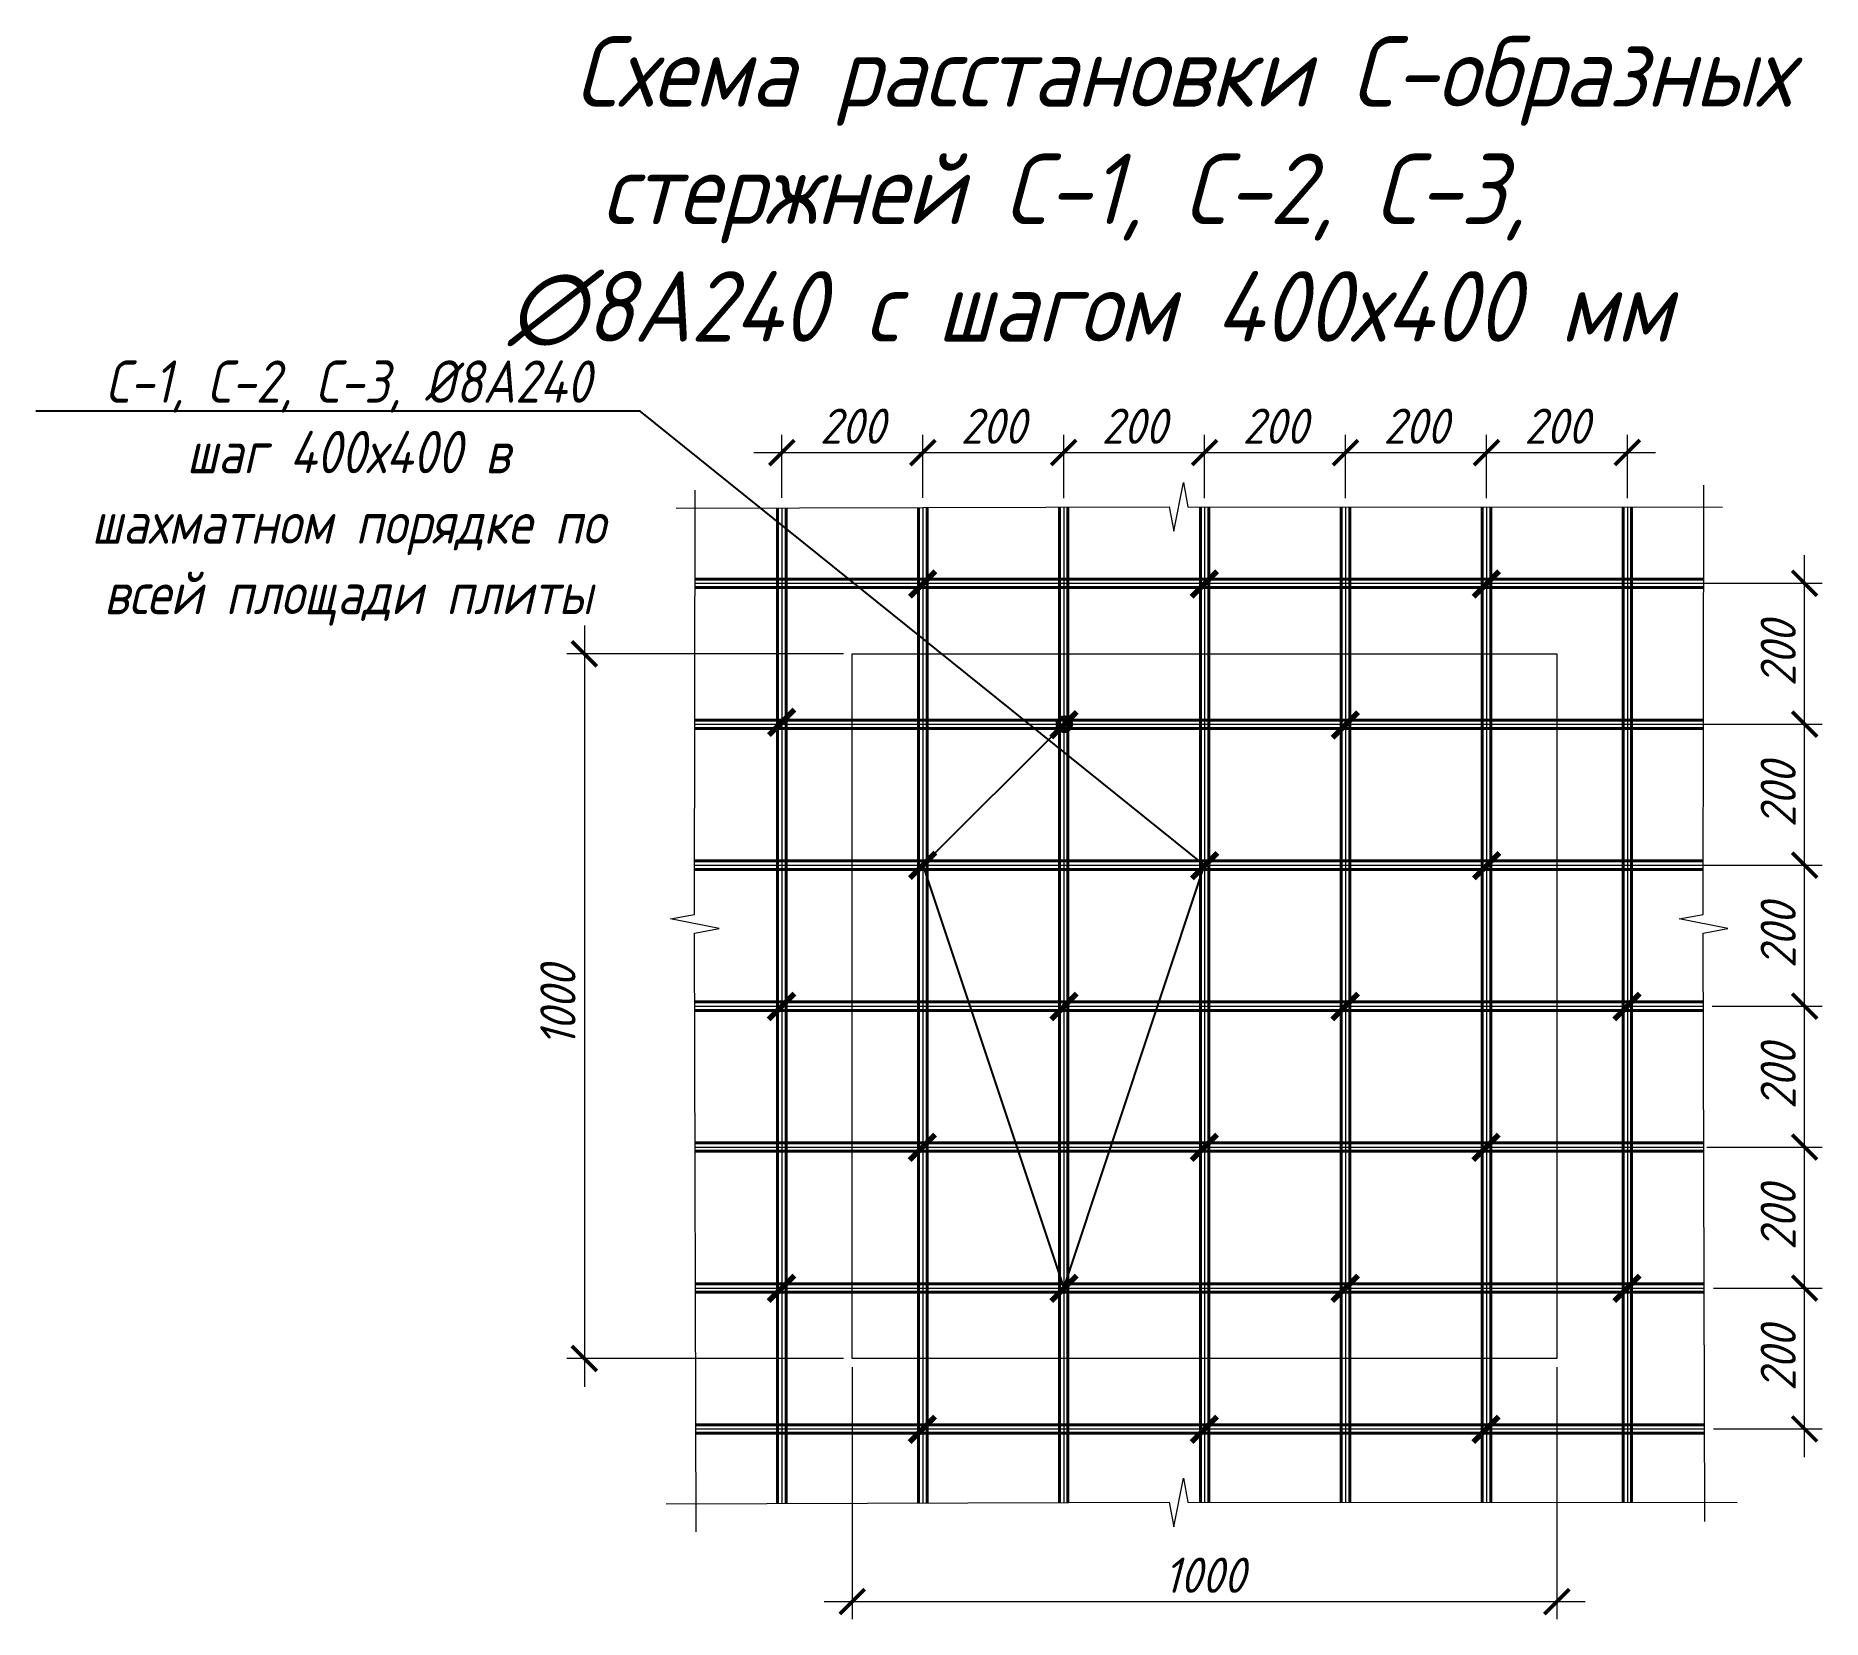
# Model space of a CAD drawing. Header units: millimetres. Extents: x 504091 to 2165846, y 135022 to 442887.
# Drawn here: x 1291762 to 1294298, y 235737 to 237984 of the extents above; entities that cross this region are included whole.
import ezdxf
from ezdxf import colors
from ezdxf.entities.mleader import LeaderData, LeaderLine
from ezdxf.math import Vec2, Vec3

# ---------------------------------------------------------------- set-up
doc = ezdxf.new("R2010")
doc.units = ezdxf.units.MM
doc.layers.get('Defpoints').update_dxf_attribs({"color": 255})
for name, color, linetype, lineweight in [('КР_Арматура 12', 174, 'Continuous', 40), ('Размер', 7, 'Continuous', 13), ('размеры', 7, 'Continuous', 9)]:
    doc.layers.add(name, color=color, linetype=linetype, lineweight=lineweight)
doc.layers.add('Текст', color=7, linetype='Continuous')
doc.styles.add('GOST 2.304_new', font='isocpeur.ttf', dxfattribs={"width": 0.9, "oblique": 15})
doc.styles.add('ISOCPEUR_ГОСТ', font='isocpeui.ttf', dxfattribs={"width": 0.85, "height": 2.5})
doc.dimstyles.new('SPDS 1_20', dxfattribs={"dimscale": 20, "dimtxt": 2.5, "dimasz": 1.77, "dimexe": 1.25, "dimexo": 0.625, "dimtad": 1, "dimdec": 0, "dimrnd": 0.001, "dimtxsty": 'GOST 2.304_new', "dimblk": 'ARCHTICK', "dimcen": 2.5, "dimdle": 2, "dimclrt": 256, "dimadec": 0, "dimazin": 2, "dimtfac": 0.75, "dimtdec": 0, "dimtmove": 1, "dimatfit": 3, "dimfxl": 0, "dimtolj": 1, "dimlwd": 9, "dimlwe": 9, "dimarcsym": 0})

msp = doc.modelspace()

# ---------------------------------------------------------------- texts
at = {"layer": 'Текст', "color": 7, "insert": (1292222.2032, 237983.2547), "char_height": 100, "width": 2240.238922, "attachment_point": 1, "style": 'GOST 2.304_new'}
msp.add_mtext('\\pi304.852;Схема расстановки С-образных \\P\\pi343.493;стержней С-1, С-2, С-3,  \\P\\pi210.498;∅8А240 с шагом 400х400 мм', dxfattribs=at)

# ---------------------------------------------------------------- blocks, each defined once
blk = doc.blocks.new('_ArchTick')
at = {"color": 0, "linetype": 'ByBlock', "const_width": 0.15}
blk.add_lwpolyline([(-0.5, -0.5), (0.5, 0.5)], dxfattribs=at)
blk = doc.blocks.new('*D2985')
at = {"layer": 'Defpoints', "color": 0, "lineweight": 20, "ltscale": 100, "transparency": 16777216}
for p in [(1294130.8, 236206.9), (1294272.6, 236206.9), (1294130.8, 236006.9)]:
    blk.add_point(p, dxfattribs=at)
at = {"layer": 'размеры', "color": 0, "lineweight": 9, "ltscale": 100, "transparency": 16777216}
for p, q in [((1294272.6, 235966.9), (1294272.6, 236246.9)), ((1294143.3, 236206.9), (1294297.6, 236206.9)), ((1294143.3, 236006.9), (1294297.6, 236006.9))]:
    blk.add_line(p, q, dxfattribs=at)
at = {"layer": 'размеры', "color": 0, "lineweight": 9, "ltscale": 100, "transparency": 16777216, "xscale": 35.4, "yscale": 35.4, "zscale": 35.4}
for p, rotation in [((1294272.6, 236206.9), 90), ((1294272.6, 236006.9), 270)]:
    blk.add_blockref('_ArchTick', p, dxfattribs=dict(at, rotation=rotation))
at = {"layer": 'размеры', "ltscale": 100, "transparency": 16777216, "insert": (1294235.1, 236106.9), "char_height": 50, "attachment_point": 5, "rotation": 90, "style": 'GOST 2.304_new'}
blk.add_mtext('\\A1;200', dxfattribs=at)
blk = doc.blocks.new('*D2986')
at = {"layer": 'Defpoints', "color": 0, "lineweight": 20, "ltscale": 100, "transparency": 16777216}
for p in [(1294121.1, 236406.9), (1294272.6, 236406.9), (1294130.8, 236206.9)]:
    blk.add_point(p, dxfattribs=at)
at = {"layer": 'размеры', "color": 0, "lineweight": 9, "ltscale": 100, "transparency": 16777216}
for p, q in [((1294272.6, 236166.9), (1294272.6, 236446.9)), ((1294133.6, 236406.9), (1294297.6, 236406.9)), ((1294143.3, 236206.9), (1294297.6, 236206.9))]:
    blk.add_line(p, q, dxfattribs=at)
at = {"layer": 'размеры', "color": 0, "lineweight": 9, "ltscale": 100, "transparency": 16777216, "xscale": 35.4, "yscale": 35.4, "zscale": 35.4}
for p, rotation in [((1294272.6, 236406.9), 90), ((1294272.6, 236206.9), 270)]:
    blk.add_blockref('_ArchTick', p, dxfattribs=dict(at, rotation=rotation))
at = {"layer": 'размеры', "ltscale": 100, "transparency": 16777216, "insert": (1294235.1, 236306.9), "char_height": 50, "attachment_point": 5, "rotation": 90, "style": 'GOST 2.304_new'}
blk.add_mtext('\\A1;200', dxfattribs=at)
blk = doc.blocks.new('*D2987')
at = {"layer": 'Defpoints', "color": 0, "lineweight": 20, "ltscale": 100, "transparency": 16777216}
for p in [(1294129.1, 236606.9), (1294272.6, 236606.9), (1294121.1, 236406.9)]:
    blk.add_point(p, dxfattribs=at)
at = {"layer": 'размеры', "color": 0, "lineweight": 9, "ltscale": 100, "transparency": 16777216}
for p, q in [((1294272.6, 236366.9), (1294272.6, 236646.9)), ((1294141.6, 236606.9), (1294297.6, 236606.9)), ((1294133.6, 236406.9), (1294297.6, 236406.9))]:
    blk.add_line(p, q, dxfattribs=at)
at = {"layer": 'размеры', "color": 0, "lineweight": 9, "ltscale": 100, "transparency": 16777216, "xscale": 35.4, "yscale": 35.4, "zscale": 35.4}
for p, rotation in [((1294272.6, 236606.9), 90), ((1294272.6, 236406.9), 270)]:
    blk.add_blockref('_ArchTick', p, dxfattribs=dict(at, rotation=rotation))
at = {"layer": 'размеры', "ltscale": 100, "transparency": 16777216, "insert": (1294235.1, 236506.9), "char_height": 50, "attachment_point": 5, "rotation": 90, "style": 'GOST 2.304_new'}
blk.add_mtext('\\A1;200', dxfattribs=at)
blk = doc.blocks.new('*D2988')
at = {"layer": 'Defpoints', "color": 0, "lineweight": 20, "ltscale": 100, "transparency": 16777216}
for p in [(1294114.1, 236806.9), (1294272.6, 236806.9), (1294129.1, 236606.9)]:
    blk.add_point(p, dxfattribs=at)
at = {"layer": 'размеры', "color": 0, "lineweight": 9, "ltscale": 100, "transparency": 16777216}
for p, q in [((1294272.6, 236566.9), (1294272.6, 236846.9)), ((1294126.6, 236806.9), (1294297.6, 236806.9)), ((1294141.6, 236606.9), (1294297.6, 236606.9))]:
    blk.add_line(p, q, dxfattribs=at)
at = {"layer": 'размеры', "color": 0, "lineweight": 9, "ltscale": 100, "transparency": 16777216, "xscale": 35.4, "yscale": 35.4, "zscale": 35.4}
for p, rotation in [((1294272.6, 236806.9), 90), ((1294272.6, 236606.9), 270)]:
    blk.add_blockref('_ArchTick', p, dxfattribs=dict(at, rotation=rotation))
at = {"layer": 'размеры', "ltscale": 100, "transparency": 16777216, "insert": (1294235.1, 236706.9), "char_height": 50, "attachment_point": 5, "rotation": 90, "style": 'GOST 2.304_new'}
blk.add_mtext('\\A1;200', dxfattribs=at)
blk = doc.blocks.new('*D2989')
at = {"layer": 'Defpoints', "color": 0, "lineweight": 20, "ltscale": 100, "transparency": 16777216}
for p in [(1294099.8, 237006.9), (1294272.6, 237006.9), (1294114.1, 236806.9)]:
    blk.add_point(p, dxfattribs=at)
at = {"layer": 'размеры', "color": 0, "lineweight": 9, "ltscale": 100, "transparency": 16777216}
for p, q in [((1294272.6, 236766.9), (1294272.6, 237046.9)), ((1294112.3, 237006.9), (1294297.6, 237006.9)), ((1294126.6, 236806.9), (1294297.6, 236806.9))]:
    blk.add_line(p, q, dxfattribs=at)
at = {"layer": 'размеры', "color": 0, "lineweight": 9, "ltscale": 100, "transparency": 16777216, "xscale": 35.4, "yscale": 35.4, "zscale": 35.4}
for p, rotation in [((1294272.6, 237006.9), 90), ((1294272.6, 236806.9), 270)]:
    blk.add_blockref('_ArchTick', p, dxfattribs=dict(at, rotation=rotation))
at = {"layer": 'размеры', "ltscale": 100, "transparency": 16777216, "insert": (1294235.1, 236906.9), "char_height": 50, "attachment_point": 5, "rotation": 90, "style": 'GOST 2.304_new'}
blk.add_mtext('\\A1;200', dxfattribs=at)
blk = doc.blocks.new('*D2990')
at = {"layer": 'Defpoints', "color": 0, "lineweight": 20, "ltscale": 100, "transparency": 16777216}
for p in [(1294118.1, 237206.9), (1294272.6, 237206.9), (1294099.8, 237006.9)]:
    blk.add_point(p, dxfattribs=at)
at = {"layer": 'размеры', "color": 0, "lineweight": 9, "ltscale": 100, "transparency": 16777216}
for p, q in [((1294272.6, 236966.9), (1294272.6, 237246.9)), ((1294130.6, 237206.9), (1294297.6, 237206.9)), ((1294112.3, 237006.9), (1294297.6, 237006.9))]:
    blk.add_line(p, q, dxfattribs=at)
at = {"layer": 'размеры', "color": 0, "lineweight": 9, "ltscale": 100, "transparency": 16777216, "xscale": 35.4, "yscale": 35.4, "zscale": 35.4}
for p, rotation in [((1294272.6, 237206.9), 90), ((1294272.6, 237006.9), 270)]:
    blk.add_blockref('_ArchTick', p, dxfattribs=dict(at, rotation=rotation))
at = {"layer": 'размеры', "ltscale": 100, "transparency": 16777216, "insert": (1294235.1, 237106.9), "char_height": 50, "attachment_point": 5, "rotation": 90, "style": 'GOST 2.304_new'}
blk.add_mtext('\\A1;200', dxfattribs=at)
blk = doc.blocks.new('*D2991')
at = {"layer": 'Defpoints', "color": 0, "lineweight": 20, "ltscale": 100, "transparency": 16777216}
for p in [(1292921, 236106.9), (1293921, 236106.9), (1293921, 235761.9)]:
    blk.add_point(p, dxfattribs=at)
at = {"layer": 'размеры', "color": 0, "lineweight": 9, "ltscale": 100, "transparency": 16777216}
for p, q in [((1292921, 236094.4), (1292921, 235736.9)), ((1293921, 236094.4), (1293921, 235736.9)), ((1292881, 235761.9), (1293961, 235761.9))]:
    blk.add_line(p, q, dxfattribs=at)
at = {"layer": 'размеры', "color": 0, "lineweight": 9, "ltscale": 100, "transparency": 16777216, "xscale": 35.4, "yscale": 35.4, "zscale": 35.4, "rotation": 180}
blk.add_blockref('_ArchTick', (1292921, 235761.9), dxfattribs=at)
at = {"layer": 'размеры', "color": 0, "lineweight": 9, "ltscale": 100, "transparency": 16777216, "xscale": 35.4, "yscale": 35.4, "zscale": 35.4}
blk.add_blockref('_ArchTick', (1293921, 235761.9), dxfattribs=at)
at = {"layer": 'размеры', "ltscale": 100, "transparency": 16777216, "insert": (1293421, 235799.4), "char_height": 50, "attachment_point": 5, "style": 'GOST 2.304_new'}
blk.add_mtext('\\A1;1000', dxfattribs=at)
blk = doc.blocks.new('*D2992')
at = {"layer": 'Defpoints', "color": 0, "lineweight": 20, "ltscale": 100, "transparency": 16777216}
for p in [(1292921, 237106.9), (1292540.7, 236106.9), (1292921, 236106.9)]:
    blk.add_point(p, dxfattribs=at)
at = {"layer": 'размеры', "color": 0, "lineweight": 9, "ltscale": 100, "transparency": 16777216}
for p, q in [((1292540.7, 237146.9), (1292540.7, 236066.9)), ((1292908.5, 237106.9), (1292515.7, 237106.9)), ((1292908.5, 236106.9), (1292515.7, 236106.9))]:
    blk.add_line(p, q, dxfattribs=at)
at = {"layer": 'размеры', "color": 0, "lineweight": 9, "ltscale": 100, "transparency": 16777216, "xscale": 35.4, "yscale": 35.4, "zscale": 35.4}
for p, rotation in [((1292540.7, 237106.9), 90), ((1292540.7, 236106.9), 270)]:
    blk.add_blockref('_ArchTick', p, dxfattribs=dict(at, rotation=rotation))
at = {"layer": 'размеры', "ltscale": 100, "transparency": 16777216, "insert": (1292503.2, 236606.9), "char_height": 50, "attachment_point": 5, "rotation": 90, "style": 'GOST 2.304_new'}
blk.add_mtext('\\A1;1000', dxfattribs=at)
blk = doc.blocks.new('_DotSmall')
at = {"color": 0, "linetype": 'ByBlock', "lineweight": 35, "const_width": 0.5}
blk.add_lwpolyline([(-0.0625, 0, 1), (0.0625, 0, 1)], format="xyb", close=True, dxfattribs=at)
blk = doc.blocks.new('*D2993')
at = {"layer": 'Defpoints', "color": 0, "lineweight": 20, "ltscale": 100, "transparency": 16777216}
for p in [(1293021, 237392.4), (1292821, 237315.8), (1293021, 237315.8)]:
    blk.add_point(p, dxfattribs=at)
at = {"layer": 'размеры', "color": 0, "lineweight": 9, "ltscale": 100, "transparency": 16777216}
for p, q in [((1292821, 237328.3), (1292821, 237417.4)), ((1293021, 237328.3), (1293021, 237417.4)), ((1292781, 237392.4), (1293061, 237392.4))]:
    blk.add_line(p, q, dxfattribs=at)
at = {"layer": 'размеры', "color": 0, "lineweight": 9, "ltscale": 100, "transparency": 16777216, "xscale": 35.4, "yscale": 35.4, "zscale": 35.4, "rotation": 180}
blk.add_blockref('_ArchTick', (1292821, 237392.4), dxfattribs=at)
at = {"layer": 'размеры', "color": 0, "lineweight": 9, "ltscale": 100, "transparency": 16777216, "xscale": 35.4, "yscale": 35.4, "zscale": 35.4}
blk.add_blockref('_ArchTick', (1293021, 237392.4), dxfattribs=at)
at = {"layer": 'размеры', "ltscale": 100, "transparency": 16777216, "insert": (1292921, 237429.9), "char_height": 50, "attachment_point": 5, "style": 'GOST 2.304_new'}
blk.add_mtext('\\A1;200', dxfattribs=at)
blk = doc.blocks.new('*D2994')
at = {"layer": 'Defpoints', "color": 0, "lineweight": 20, "ltscale": 100, "transparency": 16777216}
for p in [(1293221, 237392.4), (1293021, 237315.8), (1293221, 237315.2)]:
    blk.add_point(p, dxfattribs=at)
at = {"layer": 'размеры', "color": 0, "lineweight": 9, "ltscale": 100, "transparency": 16777216}
for p, q in [((1293021, 237328.3), (1293021, 237417.4)), ((1293221, 237327.7), (1293221, 237417.4)), ((1292981, 237392.4), (1293261, 237392.4))]:
    blk.add_line(p, q, dxfattribs=at)
at = {"layer": 'размеры', "color": 0, "lineweight": 9, "ltscale": 100, "transparency": 16777216, "xscale": 35.4, "yscale": 35.4, "zscale": 35.4, "rotation": 180}
blk.add_blockref('_ArchTick', (1293021, 237392.4), dxfattribs=at)
at = {"layer": 'размеры', "color": 0, "lineweight": 9, "ltscale": 100, "transparency": 16777216, "xscale": 35.4, "yscale": 35.4, "zscale": 35.4}
blk.add_blockref('_ArchTick', (1293221, 237392.4), dxfattribs=at)
at = {"layer": 'размеры', "ltscale": 100, "transparency": 16777216, "insert": (1293121, 237429.9), "char_height": 50, "attachment_point": 5, "style": 'GOST 2.304_new'}
blk.add_mtext('\\A1;200', dxfattribs=at)
blk = doc.blocks.new('*D2995')
at = {"layer": 'Defpoints', "color": 0, "lineweight": 20, "ltscale": 100, "transparency": 16777216}
for p in [(1293421, 237392.4), (1293221, 237315.2), (1293421, 237315.2)]:
    blk.add_point(p, dxfattribs=at)
at = {"layer": 'размеры', "color": 0, "lineweight": 9, "ltscale": 100, "transparency": 16777216}
for p, q in [((1293221, 237327.7), (1293221, 237417.4)), ((1293421, 237327.7), (1293421, 237417.4)), ((1293181, 237392.4), (1293461, 237392.4))]:
    blk.add_line(p, q, dxfattribs=at)
at = {"layer": 'размеры', "color": 0, "lineweight": 9, "ltscale": 100, "transparency": 16777216, "xscale": 35.4, "yscale": 35.4, "zscale": 35.4, "rotation": 180}
blk.add_blockref('_ArchTick', (1293221, 237392.4), dxfattribs=at)
at = {"layer": 'размеры', "color": 0, "lineweight": 9, "ltscale": 100, "transparency": 16777216, "xscale": 35.4, "yscale": 35.4, "zscale": 35.4}
blk.add_blockref('_ArchTick', (1293421, 237392.4), dxfattribs=at)
at = {"layer": 'размеры', "ltscale": 100, "transparency": 16777216, "insert": (1293321, 237429.9), "char_height": 50, "attachment_point": 5, "style": 'GOST 2.304_new'}
blk.add_mtext('\\A1;200', dxfattribs=at)
blk = doc.blocks.new('*D2996')
at = {"layer": 'Defpoints', "color": 0, "lineweight": 20, "ltscale": 100, "transparency": 16777216}
for p in [(1293621, 237392.4), (1293421, 237315.2), (1293621, 237315.2)]:
    blk.add_point(p, dxfattribs=at)
at = {"layer": 'размеры', "color": 0, "lineweight": 9, "ltscale": 100, "transparency": 16777216}
for p, q in [((1293421, 237327.7), (1293421, 237417.4)), ((1293621, 237327.7), (1293621, 237417.4)), ((1293381, 237392.4), (1293661, 237392.4))]:
    blk.add_line(p, q, dxfattribs=at)
at = {"layer": 'размеры', "color": 0, "lineweight": 9, "ltscale": 100, "transparency": 16777216, "xscale": 35.4, "yscale": 35.4, "zscale": 35.4, "rotation": 180}
blk.add_blockref('_ArchTick', (1293421, 237392.4), dxfattribs=at)
at = {"layer": 'размеры', "color": 0, "lineweight": 9, "ltscale": 100, "transparency": 16777216, "xscale": 35.4, "yscale": 35.4, "zscale": 35.4}
blk.add_blockref('_ArchTick', (1293621, 237392.4), dxfattribs=at)
at = {"layer": 'размеры', "ltscale": 100, "transparency": 16777216, "insert": (1293521, 237429.9), "char_height": 50, "attachment_point": 5, "style": 'GOST 2.304_new'}
blk.add_mtext('\\A1;200', dxfattribs=at)
blk = doc.blocks.new('*D2997')
at = {"layer": 'Defpoints', "color": 0, "lineweight": 20, "ltscale": 100, "transparency": 16777216}
for p in [(1293821, 237392.4), (1293621, 237315.2), (1293821, 237315.2)]:
    blk.add_point(p, dxfattribs=at)
at = {"layer": 'размеры', "color": 0, "lineweight": 9, "ltscale": 100, "transparency": 16777216}
for p, q in [((1293621, 237327.7), (1293621, 237417.4)), ((1293821, 237327.7), (1293821, 237417.4)), ((1293581, 237392.4), (1293861, 237392.4))]:
    blk.add_line(p, q, dxfattribs=at)
at = {"layer": 'размеры', "color": 0, "lineweight": 9, "ltscale": 100, "transparency": 16777216, "xscale": 35.4, "yscale": 35.4, "zscale": 35.4, "rotation": 180}
blk.add_blockref('_ArchTick', (1293621, 237392.4), dxfattribs=at)
at = {"layer": 'размеры', "color": 0, "lineweight": 9, "ltscale": 100, "transparency": 16777216, "xscale": 35.4, "yscale": 35.4, "zscale": 35.4}
blk.add_blockref('_ArchTick', (1293821, 237392.4), dxfattribs=at)
at = {"layer": 'размеры', "ltscale": 100, "transparency": 16777216, "insert": (1293721, 237429.9), "char_height": 50, "attachment_point": 5, "style": 'GOST 2.304_new'}
blk.add_mtext('\\A1;200', dxfattribs=at)
blk = doc.blocks.new('*D2998')
at = {"layer": 'Defpoints', "color": 0, "lineweight": 20, "ltscale": 100, "transparency": 16777216}
for p in [(1294021, 237392.4), (1293821, 237315.2), (1294021, 237315.1)]:
    blk.add_point(p, dxfattribs=at)
at = {"layer": 'размеры', "color": 0, "lineweight": 9, "ltscale": 100, "transparency": 16777216}
for p, q in [((1293821, 237327.7), (1293821, 237417.4)), ((1294021, 237327.6), (1294021, 237417.4)), ((1293781, 237392.4), (1294061, 237392.4))]:
    blk.add_line(p, q, dxfattribs=at)
at = {"layer": 'размеры', "color": 0, "lineweight": 9, "ltscale": 100, "transparency": 16777216, "xscale": 35.4, "yscale": 35.4, "zscale": 35.4, "rotation": 180}
blk.add_blockref('_ArchTick', (1293821, 237392.4), dxfattribs=at)
at = {"layer": 'размеры', "color": 0, "lineweight": 9, "ltscale": 100, "transparency": 16777216, "xscale": 35.4, "yscale": 35.4, "zscale": 35.4}
blk.add_blockref('_ArchTick', (1294021, 237392.4), dxfattribs=at)
at = {"layer": 'размеры', "ltscale": 100, "transparency": 16777216, "insert": (1293921, 237429.9), "char_height": 50, "attachment_point": 5, "style": 'GOST 2.304_new'}
blk.add_mtext('\\A1;200', dxfattribs=at)

# ---------------------------------------------------------------- dimensions: what is measured, and where the dimension line sits
at = {"layer": 'размеры', "ltscale": 100}
for base, p1, p2, picture, middle in [((1293021.0245, 237392.4025), (1292821.0245, 237315.7784), (1293021.0245, 237315.7784), '*D2993', (1292921.0245, 237429.9025)), ((1293221.0245, 237392.4025), (1293021.0245, 237315.7784), (1293221.0245, 237315.1609), '*D2994', (1293121.0245, 237429.9025)), ((1293421.0245, 237392.4025), (1293221.0245, 237315.1609), (1293421.0245, 237315.1609), '*D2995', (1293321.0245, 237429.9025)), ((1293621.0245, 237392.4025), (1293421.0245, 237315.1609), (1293621.0245, 237315.1609), '*D2996', (1293521.0245, 237429.9025)), ((1293821.0245, 237392.4025), (1293621.0245, 237315.1609), (1293821.0245, 237315.1609), '*D2997', (1293721.0245, 237429.9025)), ((1294021.0245, 237392.4025), (1293821.0245, 237315.1609), (1294021.0245, 237315.075), '*D2998', (1293921.0245, 237429.9025)), ((1293921.0245, 235761.8762), (1292921.0245, 236106.9103), (1293921.0245, 236106.9103), '*D2991', (1293421.0245, 235799.3762))]:
    dim = msp.add_linear_dim(base=base, p1=p1, p2=p2, dimstyle='SPDS 1_20', dxfattribs=at)
    dim.commit()
    dim.dimension.update_dxf_attribs({"geometry": picture, "text_midpoint": middle})
for base, p1, p2, picture, middle in [((1294272.6415, 237206.9103), (1294099.7826, 237006.9103), (1294118.1255, 237206.9103), '*D2990', (1294235.1415, 237106.9103)), ((1292540.7463, 236106.9103), (1292921.0245, 237106.9103), (1292921.0245, 236106.9103), '*D2992', (1292503.2463, 236606.9103)), ((1294272.6415, 237006.9103), (1294114.1337, 236806.9103), (1294099.7826, 237006.9103), '*D2989', (1294235.1415, 236906.9103)), ((1294272.6415, 236806.9103), (1294129.1155, 236606.9103), (1294114.1337, 236806.9103), '*D2988', (1294235.1415, 236706.9103)), ((1294272.6415, 236606.9103), (1294121.1237, 236406.9103), (1294129.1155, 236606.9103), '*D2987', (1294235.1415, 236506.9103)), ((1294272.6415, 236406.9103), (1294130.8144, 236206.9103), (1294121.1237, 236406.9103), '*D2986', (1294235.1415, 236306.9103)), ((1294272.6415, 236206.9103), (1294130.8144, 236006.9103), (1294130.8144, 236206.9103), '*D2985', (1294235.1415, 236106.9103))]:
    dim = msp.add_linear_dim(base=base, p1=p1, p2=p2, angle=90, dimstyle='SPDS 1_20', dxfattribs=at)
    dim.commit()
    dim.dimension.update_dxf_attribs({"geometry": picture, "text_midpoint": middle})

# ---------------------------------------------------------------- linework, layer by layer
at = {"layer": 'Defpoints', "lineweight": 9}
for p, q in [((1292821.0245, 237313.8768), (1292821.0245, 235901.1877)), ((1293021.0245, 237314.5098), (1293021.0245, 235901.8206)), ((1293221.0245, 237315.1427), (1293221.0245, 235902.4535)), ((1293421.0245, 237315.5957), (1293421.0245, 235902.9077)), ((1293621.0245, 237315.4221), (1293621.0245, 235902.7442)), ((1293821.0245, 237315.2486), (1293821.0245, 235902.5807)), ((1294021.0245, 237315.075), (1294021.0245, 235902.4171)), ((1292697.6857, 237206.9103), (1294129.2617, 237206.9103)), ((1292697.5, 237006.9103), (1294129.0745, 237006.9103)), ((1292697.3144, 236806.9103), (1294128.8872, 236806.9103)), ((1292697.553, 236606.9103), (1294129.1252, 236606.9103)), ((1292698.138, 236406.9103), (1294129.7102, 236406.9103)), ((1292698.7229, 236206.9103), (1294130.2952, 236206.9103)), ((1292699.3079, 236006.9103), (1294130.8802, 236006.9103))]:
    msp.add_line(p, q, dxfattribs=at)
at = {"layer": 'КР_Арматура 12', "ltscale": 100}
for p, q in [((1292815.0245, 237313.8578), (1292815.0245, 235901.1687)), ((1292827.0245, 237313.8958), (1292827.0245, 235901.2067)), ((1293015.0245, 237314.4908), (1293015.0245, 235901.8016)), ((1293027.0245, 237314.5287), (1293027.0245, 235901.8396)), ((1293215.0245, 237315.1237), (1293215.0245, 235902.4346)), ((1293227.0245, 237315.1617), (1293227.0245, 235902.4725)), ((1293415.0245, 237315.6009), (1293415.0245, 235902.9126)), ((1293427.0245, 237315.5905), (1293427.0245, 235902.9028)), ((1293615.0245, 237315.4273), (1293615.0245, 235902.7491)), ((1293627.0245, 237315.4169), (1293627.0245, 235902.7393)), ((1293815.0245, 237315.2538), (1293815.0245, 235902.5856)), ((1293827.0245, 237315.2434), (1293827.0245, 235902.5758)), ((1294015.0245, 237315.0802), (1294015.0245, 235902.422)), ((1294027.0245, 237315.0698), (1294027.0245, 235902.4122)), ((1292697.6913, 237212.9103), (1294129.2674, 237212.9103)), ((1292697.6801, 237200.9103), (1294129.2561, 237200.9103)), ((1292697.5056, 237012.9103), (1294129.0801, 237012.9103)), ((1292697.4945, 237000.9103), (1294129.0689, 237000.9103)), ((1292697.3088, 236800.9103), (1294128.8816, 236800.9103)), ((1292697.32, 236812.9103), (1294128.8928, 236812.9103)), ((1292697.5354, 236612.9103), (1294129.1077, 236612.9103)), ((1292697.5705, 236600.9103), (1294129.1428, 236600.9103)), ((1292698.1204, 236412.9103), (1294129.6926, 236412.9103)), ((1292698.1555, 236400.9103), (1294129.7277, 236400.9103)), ((1292698.7054, 236212.9103), (1294130.2776, 236212.9103)), ((1292698.7405, 236200.9103), (1294130.3127, 236200.9103)), ((1292699.2904, 236012.9103), (1294130.8626, 236012.9103)), ((1292699.3255, 236000.9103), (1294130.8977, 236000.9103))]:
    msp.add_line(p, q, dxfattribs=at)
at = {"layer": 'размеры', "lineweight": 70, "ltscale": 100}
for p, q in [((1293003.0245, 237188.0591), (1293039.0245, 237224.0591)), ((1293403.0245, 237188.0591), (1293439.0245, 237224.0591)), ((1293803.0245, 237188.0591), (1293839.0245, 237224.0591)), ((1292803.058, 236991.8142), (1292839.058, 237027.8142)), ((1293203.5337, 236988.6106), (1293239.5337, 237024.6106)), ((1293603.0245, 236988.0591), (1293639.0245, 237024.0591)), ((1293003.058, 236788.9974), (1293039.058, 236824.9974)), ((1293403.5337, 236788.6106), (1293439.5337, 236824.6106)), ((1293803.5337, 236788.6106), (1293839.5337, 236824.6106)), ((1292802.7248, 236588.6106), (1292838.7248, 236624.6106)), ((1293203.5337, 236588.6106), (1293239.5337, 236624.6106)), ((1293602.7248, 236588.6106), (1293638.7248, 236624.6106)), ((1294002.7248, 236588.6106), (1294038.7248, 236624.6106)), ((1293002.7248, 236388.6106), (1293038.7248, 236424.6106)), ((1293402.7248, 236388.6106), (1293438.7248, 236424.6106)), ((1293802.7248, 236388.6106), (1293838.7248, 236424.6106)), ((1292802.7248, 236188.6106), (1292838.7248, 236224.6106)), ((1293203.5337, 236188.6106), (1293239.5337, 236224.6106)), ((1293602.7248, 236188.6106), (1293638.7248, 236224.6106)), ((1294002.7248, 236188.6106), (1294038.7248, 236224.6106)), ((1293002.7248, 235988.6106), (1293038.7248, 236024.6106)), ((1293402.7248, 235988.6106), (1293438.7248, 236024.6106)), ((1293802.7248, 235988.6106), (1293838.7248, 236024.6106))]:
    msp.add_line(p, q, dxfattribs=at)
at = {"layer": 'размеры'}
for points in [[(1292699.6183, 235861.1294), (1292697.2496, 236710.6423), (1292731.9096, 236717.275), (1292663.0063, 236730.8681), (1292697.2496, 236737.0505), (1292697.7846, 237339.094)], [(1292670.9344, 237313.4868), (1293370.714, 237315.6164), (1293377.3466, 237280.9564), (1293390.9397, 237349.8597), (1293397.1221, 237315.6164), (1294156.222, 237314.981)], [(1294131.1861, 235875.6421), (1294128.8218, 236710.6423), (1294163.4818, 236717.275), (1294094.5785, 236730.8681), (1294128.8218, 236737.0505), (1294129.3629, 237346.3845)], [(1292656.5776, 235900.8035), (1293370.714, 235902.9273), (1293377.3466, 235868.2672), (1293390.9397, 235937.1705), (1293397.1221, 235902.9273), (1294176.7979, 235902.3271)]]:
    msp.add_lwpolyline(points, dxfattribs=at)
at = {"layer": 'размеры', "ltscale": 100}
msp.add_lwpolyline([(1292921.0245, 237106.9103), (1293921.0245, 237106.9103), (1293921.0245, 236106.9103), (1292921.0245, 236106.9103)], close=True, dxfattribs=at)

msp.set_redraw_order([(e.dxf.handle, doc.entitydb.next_handle()) for e in msp.query("TEXT MTEXT ATTDEF DIMENSION ARC_DIMENSION")])  # texts and dimensions are drawn at this point

# ---------------------------------------------------------------- leaders
at = {"layer": 'Размер', "lineweight": 13, "ltscale": 20}
ml = msp.add_multileader_mtext('Standard', dxfattribs=at)
ml.set_content('\\A1;{\\C5;С-1, С-2, С-3, %%C8А240 шаг 400х400 в шахматном порядке по всей площади плиты }', color=256, style='ISOCPEUR_ГОСТ')
ml.set_leader_properties()
ml.set_arrow_properties(name='DOTSMALL')
ml.build(insert=Vec2(0, 0))
ml.multileader.update_dxf_attribs({"text_left_attachment_type": 6, "text_right_attachment_type": 6, "arrow_head_size": 40})
ctx = ml.context
ctx.base_point, ctx.char_height, ctx.arrow_head_size, ctx.landing_gap_size, ctx.plane_origin = Vec3(1291823.4807, 237451.1568), 60, 40, 0, Vec3(1284907.6969, 354363.9056)
ctx.left_attachment, ctx.right_attachment, ctx.text_align_type = 6, 6, 1
notes = []
notes.append((ctx, [(0, (1, 1, 0), (1292619.9784, 237451.1568), (-1, 0), 32, [(3, [(1293221.8335, 237006.9103), (1293020.9709, 236806.9103), (1293221.0245, 236206.9103), (1293421.0245, 236806.9103)], 0, [])])]))
ctx.mtext.insert, ctx.mtext.rotation, ctx.mtext.width, ctx.mtext.defined_height, ctx.mtext.alignment, ctx.mtext.flow_direction = Vec3(1292205.7296, 237523.1568), 6.283185307, 817.761516, 360, 2, 5
for ctx, leaders in notes:
    for number, flags, end, landing, length, lines in leaders:
        leader = LeaderData()
        leader.index, (leader.has_last_leader_line, leader.has_dogleg_vector, leader.attachment_direction) = number, flags
        leader.last_leader_point, leader.dogleg_vector, leader.dogleg_length = Vec3(end), Vec3(landing), length
        for number, points, colour, breaks in lines:
            line = LeaderLine()
            line.index, line.vertices, line.color, line.breaks = number, Vec3.list(points), colors.encode_raw_color(colour), breaks
            leader.lines.append(line)
        ctx.leaders.append(leader)

doc.saveas('drawing.dxf')
